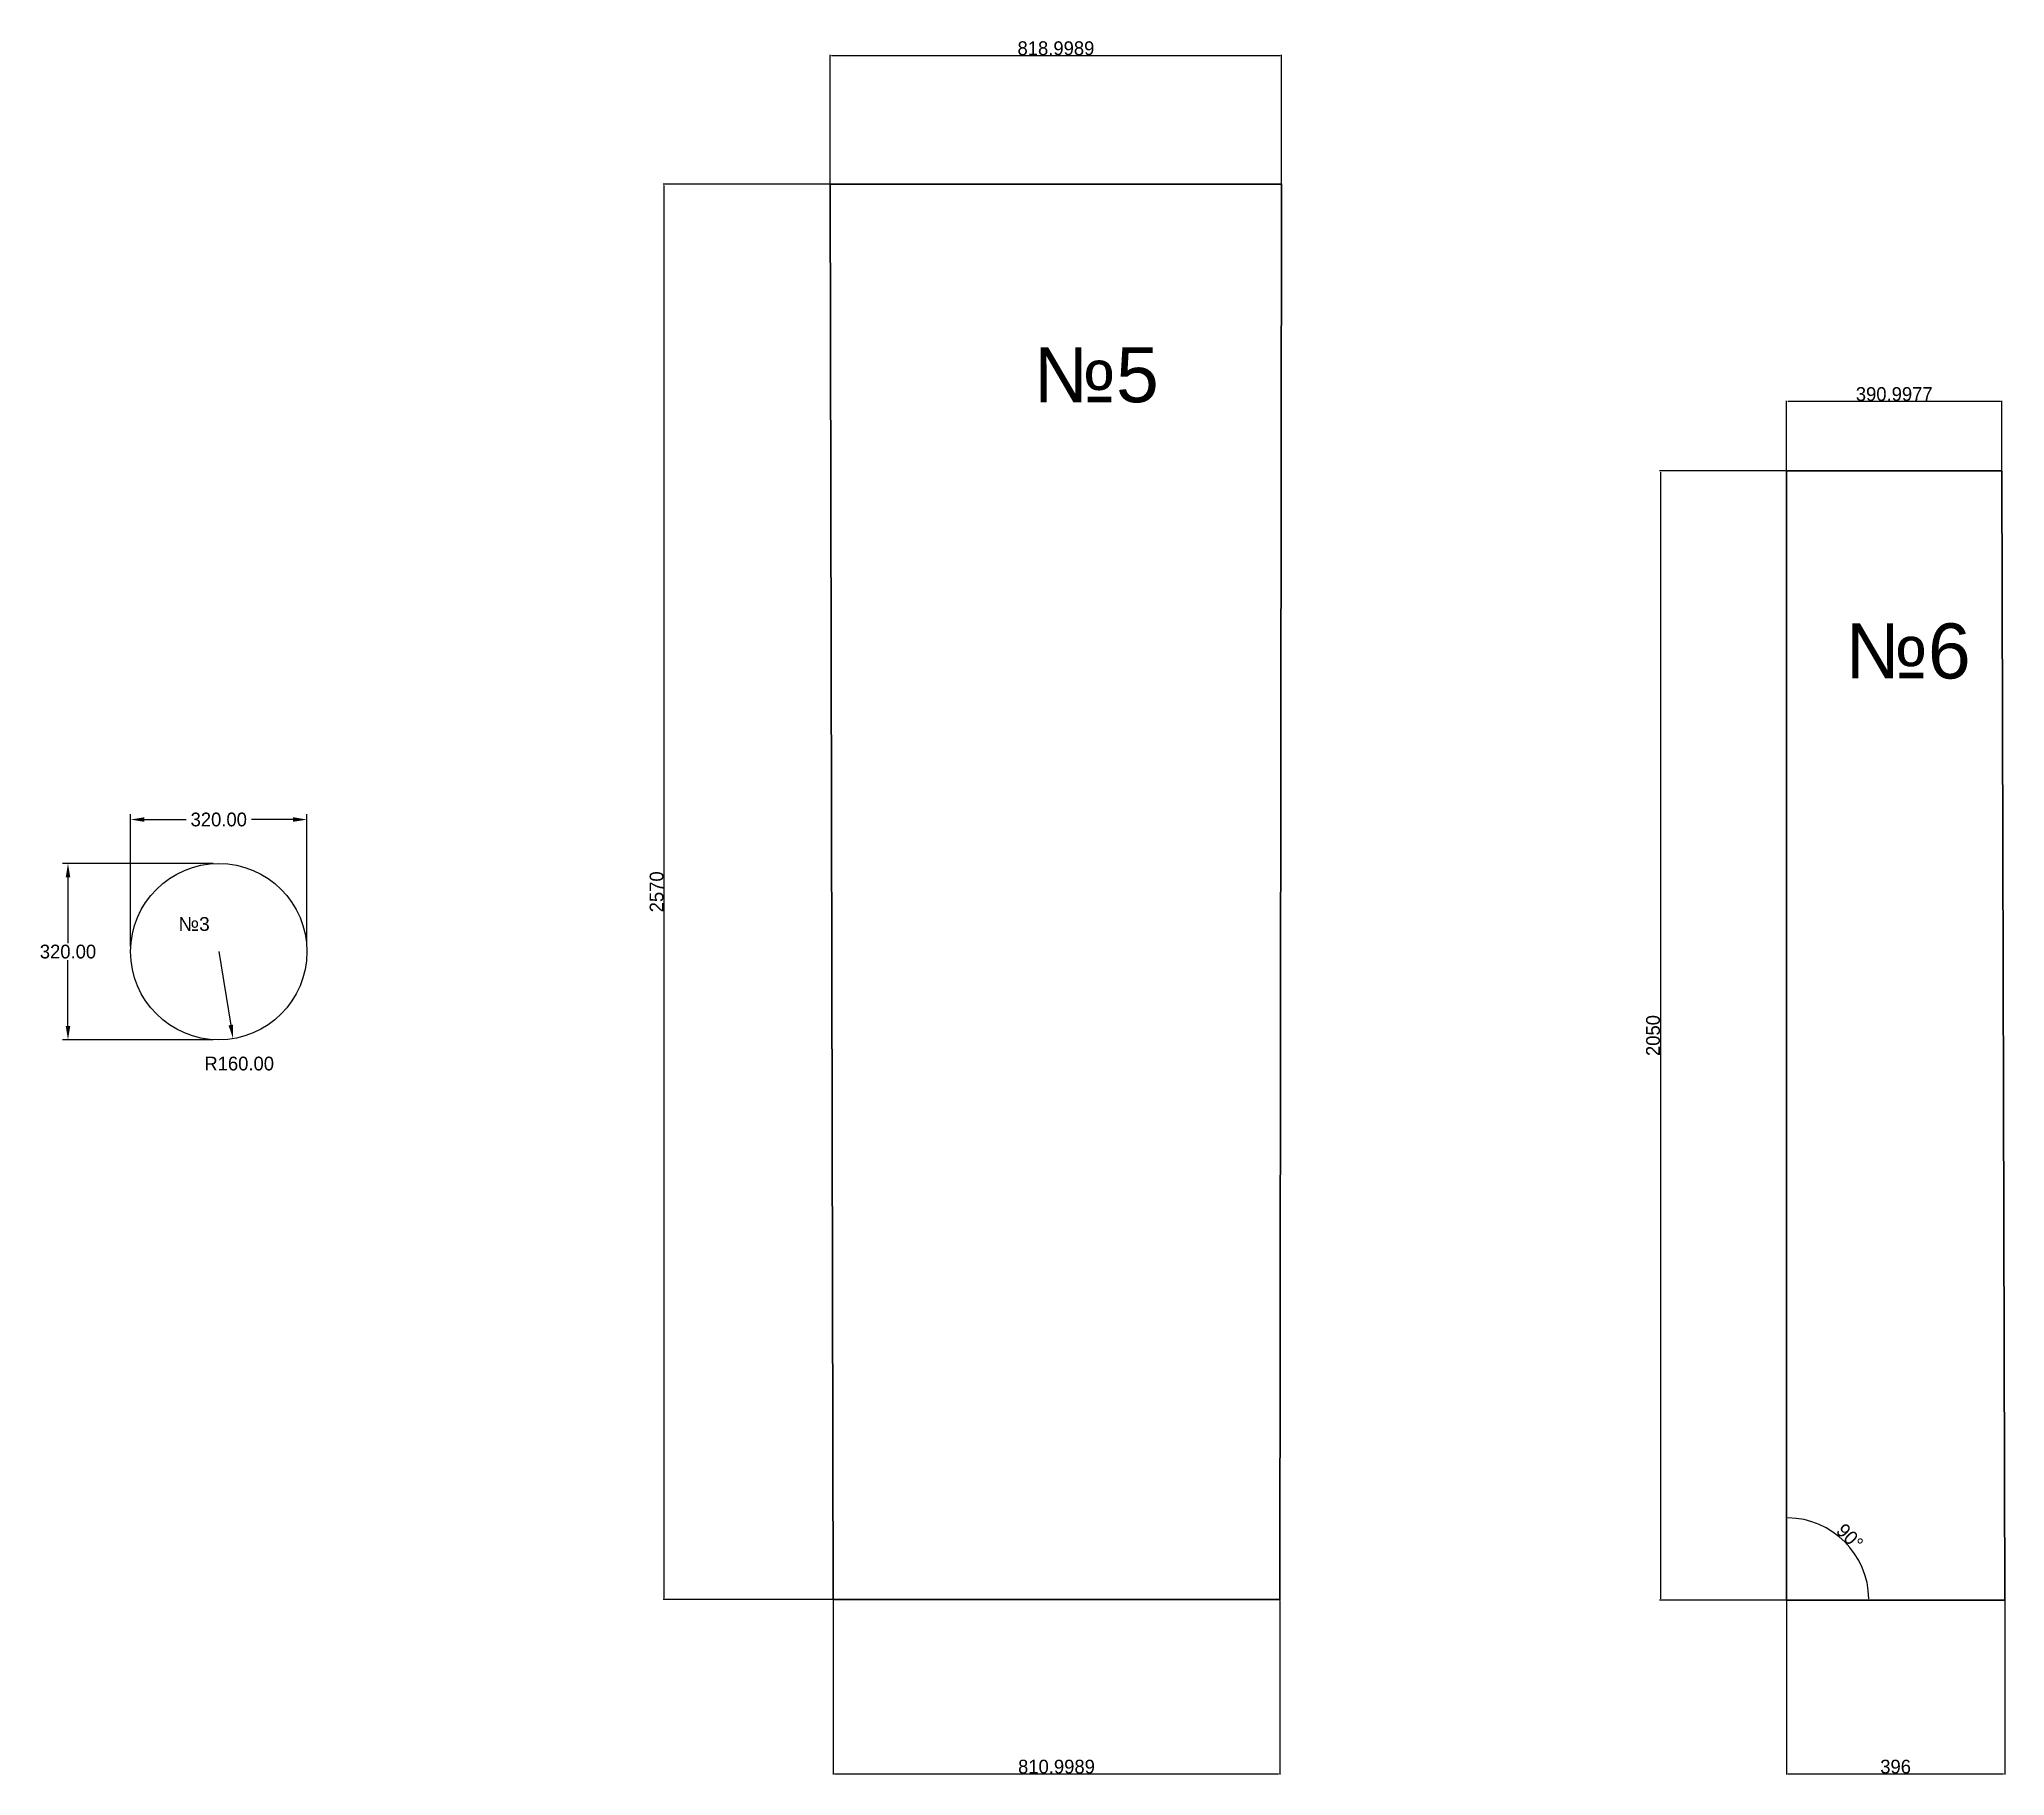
# Model space of a CAD drawing. Extents: x -2046 to 1521, y -4776 to -1624.
import ezdxf

# ---------------------------------------------------------------- set-up
doc = ezdxf.new("R2010")
doc.units = 0
doc.header["$MEASUREMENT"] = 0
doc.layers.get('0').update_dxf_attribs({"linetype": 'CONTINUOUS', "lineweight": 50})
doc.layers.get('DEFPOINTS').update_dxf_attribs({"linetype": 'CONTINUOUS'})
doc.layers.add('размерный', color=251, linetype='CONTINUOUS', lineweight=13)
doc.styles.add('ОФОРМИТЕЛЬ', font='txt', dxfattribs={"height": 25})
doc.dimstyles.new('ISO-25', dxfattribs={"dimtxt": 2.5, "dimasz": 2.5, "dimexe": 1.25, "dimexo": 0.625, "dimtad": 1, "dimdec": 4, "dimdsep": 46, "dimtxsty": 'ОФОРМИТЕЛЬ', "dimcen": 2.5, "dimadec": 0, "dimazin": 0, "dimtfac": 1, "dimtdec": 4, "dimtmove": 2, "dimatfit": 3, "dimfxl": 1, "dimtolj": 1, "dimtzin": 0, "dimarcsym": 0})
doc.dimstyles.new('ОФОРМИТЕЛЬ', dxfattribs={"dimtxt": 25, "dimasz": 25, "dimexe": 10, "dimexo": 10, "dimgap": 3, "dimtad": 0, "dimtih": 1, "dimtoh": 1, "dimzin": 0, "dimdsep": 46, "dimtxsty": 'ОФОРМИТЕЛЬ', "dimcen": 0.09, "dimclrd": 256, "dimclre": 256, "dimclrt": 256, "dimadec": 0, "dimazin": 0, "dimtfac": 1, "dimtofl": 0, "dimtmove": 2, "dimatfit": 3, "dimfxl": 1, "dimtolj": 1, "dimtzin": 0, "dimarcsym": 0})

# ---------------------------------------------------------------- blocks, each defined once
blk = doc.blocks.new('*D8')
at = {"lineweight": -2, "transparency": 16777216}
for p, q in [((-1880.1, -3270.4), (-1880.1, -3030.6)), ((-1560.1, -3270.4), (-1560.1, -3030.6)), ((-1855.1, -3040.6), (-1779.3, -3040.6)), ((-1585.1, -3040.6), (-1660.8, -3040.6))]:
    blk.add_line(p, q, dxfattribs=at)
at = {"lineweight": 25, "transparency": 16777216}
for points in [[(-1855.1, -3036.4), (-1855.1, -3044.7), (-1880.1, -3040.6)], [(-1585.1, -3036.4), (-1585.1, -3044.7), (-1560.1, -3040.6)]]:
    blk.add_solid(points, dxfattribs=at)
at = {"layer": 'DEFPOINTS', "color": 0, "lineweight": 25, "transparency": 16777216}
for p in [(-1560.1, -3040.6), (-1880.1, -3280.4), (-1560.1, -3280.4)]:
    blk.add_point(p, dxfattribs=at)
at = {"lineweight": 25, "transparency": 16777216, "insert": (-1720.1, -3040.6), "char_height": 25, "attachment_point": 5, "style": 'ОФОРМИТЕЛЬ'}
blk.add_mtext('\\A1;320.00', dxfattribs=at)
blk = doc.blocks.new('*D9')
at = {"lineweight": -2, "transparency": 16777216}
for p, q in [((-1730.1, -3120.4), (-2003.7, -3120.4)), ((-1993.7, -3145.4), (-1993.7, -3264.9)), ((-1993.7, -3415.4), (-1993.7, -3295.9)), ((-1730.1, -3440.4), (-2003.7, -3440.4))]:
    blk.add_line(p, q, dxfattribs=at)
at = {"lineweight": 25, "transparency": 16777216}
for points in [[(-1997.8, -3145.4), (-1989.5, -3145.4), (-1993.7, -3120.4)], [(-1997.8, -3415.4), (-1989.5, -3415.4), (-1993.7, -3440.4)]]:
    blk.add_solid(points, dxfattribs=at)
at = {"layer": 'DEFPOINTS', "color": 0, "lineweight": 25, "transparency": 16777216}
for p in [(-1720.1, -3120.4), (-1993.7, -3440.4), (-1720.1, -3440.4)]:
    blk.add_point(p, dxfattribs=at)
at = {"lineweight": 25, "transparency": 16777216, "insert": (-1993.7, -3280.4), "char_height": 25, "attachment_point": 5, "style": 'ОФОРМИТЕЛЬ'}
blk.add_mtext('\\A1;320.00', dxfattribs=at)
blk = doc.blocks.new('*D10')
at = {"lineweight": -2, "transparency": 16777216}
blk.add_line((-1720.1, -3280.4), (-1698.1, -3413.6), dxfattribs=at)
at = {"lineweight": 25, "transparency": 16777216}
blk.add_solid([(-1694, -3413), (-1702.3, -3414.3), (-1694.1, -3438.3)], dxfattribs=at)
at = {"layer": 'DEFPOINTS', "color": 0, "lineweight": 25, "transparency": 16777216}
for p in [(-1720.1, -3280.4), (-1694.1, -3438.3)]:
    blk.add_point(p, dxfattribs=at)
at = {"lineweight": 25, "transparency": 16777216, "insert": (-1683, -3483.7), "char_height": 25, "attachment_point": 5, "style": 'ОФОРМИТЕЛЬ'}
blk.add_mtext('\\A1;R160.00', dxfattribs=at)
blk = doc.blocks.new('*D13')
at = {"layer": 'DEFPOINTS', "color": 0, "lineweight": 25, "transparency": 16777216}
for p in [(208.7, -1653.6), (-610.3, -1886.8), (208.7, -1887.8)]:
    blk.add_point(p, dxfattribs=at)
at = {"layer": 'размерный', "color": 0, "lineweight": -2, "transparency": 16777216}
for p, q in [((-610.3, -1886.2), (-610.3, -1652.3)), ((-607.8, -1653.6), (206.2, -1653.6)), ((208.7, -1887.1), (208.7, -1652.3))]:
    blk.add_line(p, q, dxfattribs=at)
at = {"layer": 'размерный', "color": 0, "lineweight": 25, "transparency": 16777216}
for points in [[(-607.8, -1653.1), (-607.8, -1654), (-610.3, -1653.6)], [(206.2, -1653.1), (206.2, -1654), (208.7, -1653.6)]]:
    blk.add_solid(points, dxfattribs=at)
at = {"layer": 'размерный', "color": 0, "transparency": 16777216, "insert": (-200.8, -1640.4), "char_height": 25, "attachment_point": 5, "style": 'ОФОРМИТЕЛЬ'}
blk.add_mtext('\\A1;818.9989', dxfattribs=at)
blk = doc.blocks.new('*D14')
at = {"layer": 'DEFPOINTS', "color": 0, "lineweight": 25, "transparency": 16777216}
for p in [(-605.3, -4456.8), (205.7, -4457.7), (205.7, -4773.2)]:
    blk.add_point(p, dxfattribs=at)
at = {"layer": 'размерный', "color": 0, "lineweight": -2, "transparency": 16777216}
for p, q in [((-605.3, -4457.4), (-605.3, -4774.4)), ((205.7, -4458.4), (205.7, -4774.4)), ((-602.8, -4773.2), (203.2, -4773.2))]:
    blk.add_line(p, q, dxfattribs=at)
at = {"layer": 'размерный', "color": 0, "lineweight": 25, "transparency": 16777216}
for points in [[(-602.8, -4772.8), (-602.8, -4773.6), (-605.3, -4773.2)], [(203.2, -4772.8), (203.2, -4773.6), (205.7, -4773.2)]]:
    blk.add_solid(points, dxfattribs=at)
at = {"layer": 'размерный', "color": 0, "transparency": 16777216, "insert": (-199.8, -4760.1), "char_height": 25, "attachment_point": 5, "style": 'ОФОРМИТЕЛЬ'}
blk.add_mtext('\\A1;810.9989', dxfattribs=at)
blk = doc.blocks.new('*D15')
at = {"layer": 'DEFPOINTS', "color": 0, "lineweight": 25, "transparency": 16777216}
for p in [(-610.3, -1886.8), (-912.3, -4456.8), (0, -4456.8)]:
    blk.add_point(p, dxfattribs=at)
at = {"layer": 'размерный', "color": 0, "lineweight": -2, "transparency": 16777216}
for p, q in [((-610.9, -1886.8), (-913.5, -1886.8)), ((-912.3, -1889.3), (-912.3, -4454.3)), ((-0.6, -4456.8), (-913.5, -4456.8))]:
    blk.add_line(p, q, dxfattribs=at)
at = {"layer": 'размерный', "color": 0, "lineweight": 25, "transparency": 16777216}
for points in [[(-912.7, -1889.3), (-911.9, -1889.3), (-912.3, -1886.8)], [(-912.7, -4454.3), (-911.9, -4454.3), (-912.3, -4456.8)]]:
    blk.add_solid(points, dxfattribs=at)
at = {"layer": 'размерный', "color": 0, "transparency": 16777216, "insert": (-925.4, -3171.8), "char_height": 25, "attachment_point": 5, "rotation": 90, "style": 'ОФОРМИТЕЛЬ'}
blk.add_mtext('\\A1;2570', dxfattribs=at)
blk = doc.blocks.new('*D16')
at = {"layer": 'DEFPOINTS', "color": 0, "lineweight": 25, "transparency": 16777216}
for p in [(1516, -2281.3), (1125, -2407.7), (1516, -2406.8)]:
    blk.add_point(p, dxfattribs=at)
at = {"layer": 'размерный', "color": 0, "lineweight": -2, "transparency": 16777216}
for p, q in [((1125, -2407.1), (1125, -2280.1)), ((1127.5, -2281.3), (1513.5, -2281.3)), ((1516, -2406.2), (1516, -2280.1))]:
    blk.add_line(p, q, dxfattribs=at)
at = {"layer": 'размерный', "color": 0, "lineweight": 25, "transparency": 16777216}
for points in [[(1127.5, -2280.9), (1127.5, -2281.7), (1125, -2281.3)], [(1513.5, -2280.9), (1513.5, -2281.7), (1516, -2281.3)]]:
    blk.add_solid(points, dxfattribs=at)
at = {"layer": 'размерный', "color": 0, "transparency": 16777216, "insert": (1320.5, -2268.2), "char_height": 25, "attachment_point": 5, "style": 'ОФОРМИТЕЛЬ'}
blk.add_mtext('\\A1;390.9977', dxfattribs=at)
blk = doc.blocks.new('*D17')
at = {"layer": 'DEFPOINTS', "color": 0, "lineweight": 25, "transparency": 16777216}
for p in [(1125, -4457.7), (1521, -4457.7), (1521, -4773.2)]:
    blk.add_point(p, dxfattribs=at)
at = {"layer": 'размерный', "color": 0, "lineweight": -2, "transparency": 16777216}
for p, q in [((1125, -4458.4), (1125, -4774.4)), ((1521, -4458.4), (1521, -4774.4)), ((1127.5, -4773.2), (1518.5, -4773.2))]:
    blk.add_line(p, q, dxfattribs=at)
at = {"layer": 'размерный', "color": 0, "lineweight": 25, "transparency": 16777216}
for points in [[(1127.5, -4772.8), (1127.5, -4773.6), (1125, -4773.2)], [(1518.5, -4772.8), (1518.5, -4773.6), (1521, -4773.2)]]:
    blk.add_solid(points, dxfattribs=at)
at = {"layer": 'размерный', "color": 0, "transparency": 16777216, "insert": (1323, -4760.1), "char_height": 25, "attachment_point": 5, "style": 'ОФОРМИТЕЛЬ'}
blk.add_mtext('\\A1;396', dxfattribs=at)
blk = doc.blocks.new('*D12')
at = {"layer": 'DEFPOINTS', "color": 0, "lineweight": 25, "transparency": 16777216}
for p in [(1125, -2407.7), (896.1, -4457.7), (1125, -4457.7)]:
    blk.add_point(p, dxfattribs=at)
at = {"layer": 'размерный', "color": 0, "lineweight": -2, "transparency": 16777216}
for p, q in [((1124.3, -2407.7), (894.8, -2407.7)), ((896.1, -2410.2), (896.1, -4455.2)), ((1124.3, -4457.7), (894.8, -4457.7))]:
    blk.add_line(p, q, dxfattribs=at)
at = {"layer": 'размерный', "color": 0, "lineweight": 25, "transparency": 16777216}
for points in [[(895.6, -2410.2), (896.5, -2410.2), (896.1, -2407.7)], [(895.6, -4455.2), (896.5, -4455.2), (896.1, -4457.7)]]:
    blk.add_solid(points, dxfattribs=at)
at = {"layer": 'размерный', "color": 0, "transparency": 16777216, "insert": (882.9, -3432.7), "char_height": 25, "attachment_point": 5, "rotation": 90, "style": 'ОФОРМИТЕЛЬ'}
blk.add_mtext('\\A1;2050', dxfattribs=at)
blk = doc.blocks.new('*D18')
at = {"layer": 'DEFPOINTS', "color": 0, "lineweight": 25, "transparency": 16777216}
for p in [(1125, -2407.7), (1254.4, -4383), (1125, -4457.7), (1125, -4457.7), (1521, -4457.7)]:
    blk.add_point(p, dxfattribs=at)
at = {"layer": 'размерный', "color": 0, "lineweight": -2, "transparency": 16777216}
blk.add_arc((1125, -4457.7), 149.5, 0.9582, 89.0418, dxfattribs=at)
at = {"layer": 'размерный', "color": 0, "lineweight": 25, "transparency": 16777216}
for points in [[(1127.5, -4308.7), (1127.5, -4307.9), (1125, -4308.3)], [(1274.8, -4455.2), (1274, -4455.2), (1274.4, -4457.7)]]:
    blk.add_solid(points, dxfattribs=at)
at = {"layer": 'размерный', "color": 0, "transparency": 16777216, "insert": (1239.9, -4342.8), "char_height": 25, "attachment_point": 5, "rotation": 315, "style": 'ОФОРМИТЕЛЬ'}
blk.add_mtext('\\A1;90°', dxfattribs=at)

msp = doc.modelspace()

# ---------------------------------------------------------------- linework, layer by layer
for points in [[(-605.28072, -4456.79433), (205.71928, -4456.79433), (208.71928, -1886.79433), (-610.28072, -1886.79433), (-605.28072, -4456.79433)], [(1124.95968, -4457.74102), (1124.95968, -2407.74102), (1515.95968, -2407.74102), (1520.95968, -4457.74102)], [(1124.95968, -4457.74102), (1520.95968, -4457.74102)]]:
    msp.add_lwpolyline(points)
at = {"lineweight": 25}
msp.add_circle((-1720.0562, -3280.42759), 160, dxfattribs=at)

# ---------------------------------------------------------------- texts
at = {"lineweight": 25, "attachment_point": 1, "style": 'ОФОРМИТЕЛЬ'}
for s, insert, char_height in [('{\\fArial|b0|i0|c204|p34;№5}', (-241.59971, -2182.98851), 100), ('{\\fArial|b0|i0|c204|p34;№6}', (1231.78419, -2684.46712), 100), ('{\\fArial|b0|i0|c204|p34;№3}', (-1793.27131, -3217.64257), 25)]:
    msp.add_mtext(s, dxfattribs=dict(at, insert=insert, char_height=char_height))

# ---------------------------------------------------------------- dimensions: what is measured, and where the dimension line sits
at = {"lineweight": 25}
dim = msp.add_linear_dim(base=(-1560.0562, -3040.551), p1=(-1880.0562, -3280.42759), p2=(-1560.0562, -3280.42759), dimstyle='ОФОРМИТЕЛЬ', dxfattribs=at)
dim.commit()
dim.dimension.update_dxf_attribs({"geometry": '*D8', "text_midpoint": (-1720.0562, -3040.551)})
dim = msp.add_linear_dim(base=(-1993.66801, -3440.42759), p1=(-1720.0562, -3120.42759), p2=(-1720.0562, -3440.42759), angle=90, dimstyle='ОФОРМИТЕЛЬ', dxfattribs=at)
dim.commit()
dim.dimension.update_dxf_attribs({"geometry": '*D9', "text_midpoint": (-1993.66801, -3280.42759)})
dim = msp.add_radius_dim(center=(-1720.0562, -3280.42759), mpoint=(-1694.08403, -3438.30554), dimstyle='ОФОРМИТЕЛЬ', dxfattribs=at)
dim.commit()
dim.dimension.update_dxf_attribs({"geometry": '*D10', "text_midpoint": (-1682.97709, -3483.71229), "dimtype": 164})
at = {"layer": 'размерный'}
for base, p1, p2, picture, middle in [((208.71817, -1653.5538), (-610.28072, -1886.79433), (208.71817, -1887.75036), '*D13', (-200.78127, -1640.4288)), ((1515.95736, -2281.30309), (1124.95968, -2407.74102), (1515.95736, -2406.78737), '*D16', (1320.45852, -2268.17809)), ((205.71818, -4773.18369), (-605.28072, -4456.79433), (205.71818, -4457.74102), '*D14', (-199.78127, -4760.05869)), ((1520.95968, -4773.18369), (1124.95968, -4457.74102), (1520.95968, -4457.74102), '*D17', (1322.95968, -4760.05869))]:
    dim = msp.add_linear_dim(base=base, p1=p1, p2=p2, dimstyle='ISO-25', dxfattribs=at)
    dim.commit()
    dim.dimension.update_dxf_attribs({"geometry": picture, "text_midpoint": middle})
for base, p1, p2, picture, middle in [((-912.2678, -4456.79433), (-610.28072, -1886.79433), (0, -4456.79433), '*D15', (-925.3928, -3171.79433)), ((896.06085, -4457.74102), (1124.95968, -2407.74102), (1124.95968, -4457.74102), '*D12', (882.93585, -3432.74102))]:
    dim = msp.add_linear_dim(base=base, p1=p1, p2=p2, angle=90, dimstyle='ISO-25', dxfattribs=at)
    dim.commit()
    dim.dimension.update_dxf_attribs({"geometry": picture, "text_midpoint": middle})
dim = msp.add_angular_dim_2l(base=(1254.41869, -4382.99783), line1=((1124.95968, -4457.74102), (1520.95968, -4457.74102)), line2=((1124.95968, -4457.74102), (1124.95968, -2407.74102)), dimstyle='ISO-25', dxfattribs=at)
dim.commit()
dim.dimension.update_dxf_attribs({"geometry": '*D18', "text_midpoint": (1239.9433, -4342.75741)})

doc.saveas('drawing.dxf')
